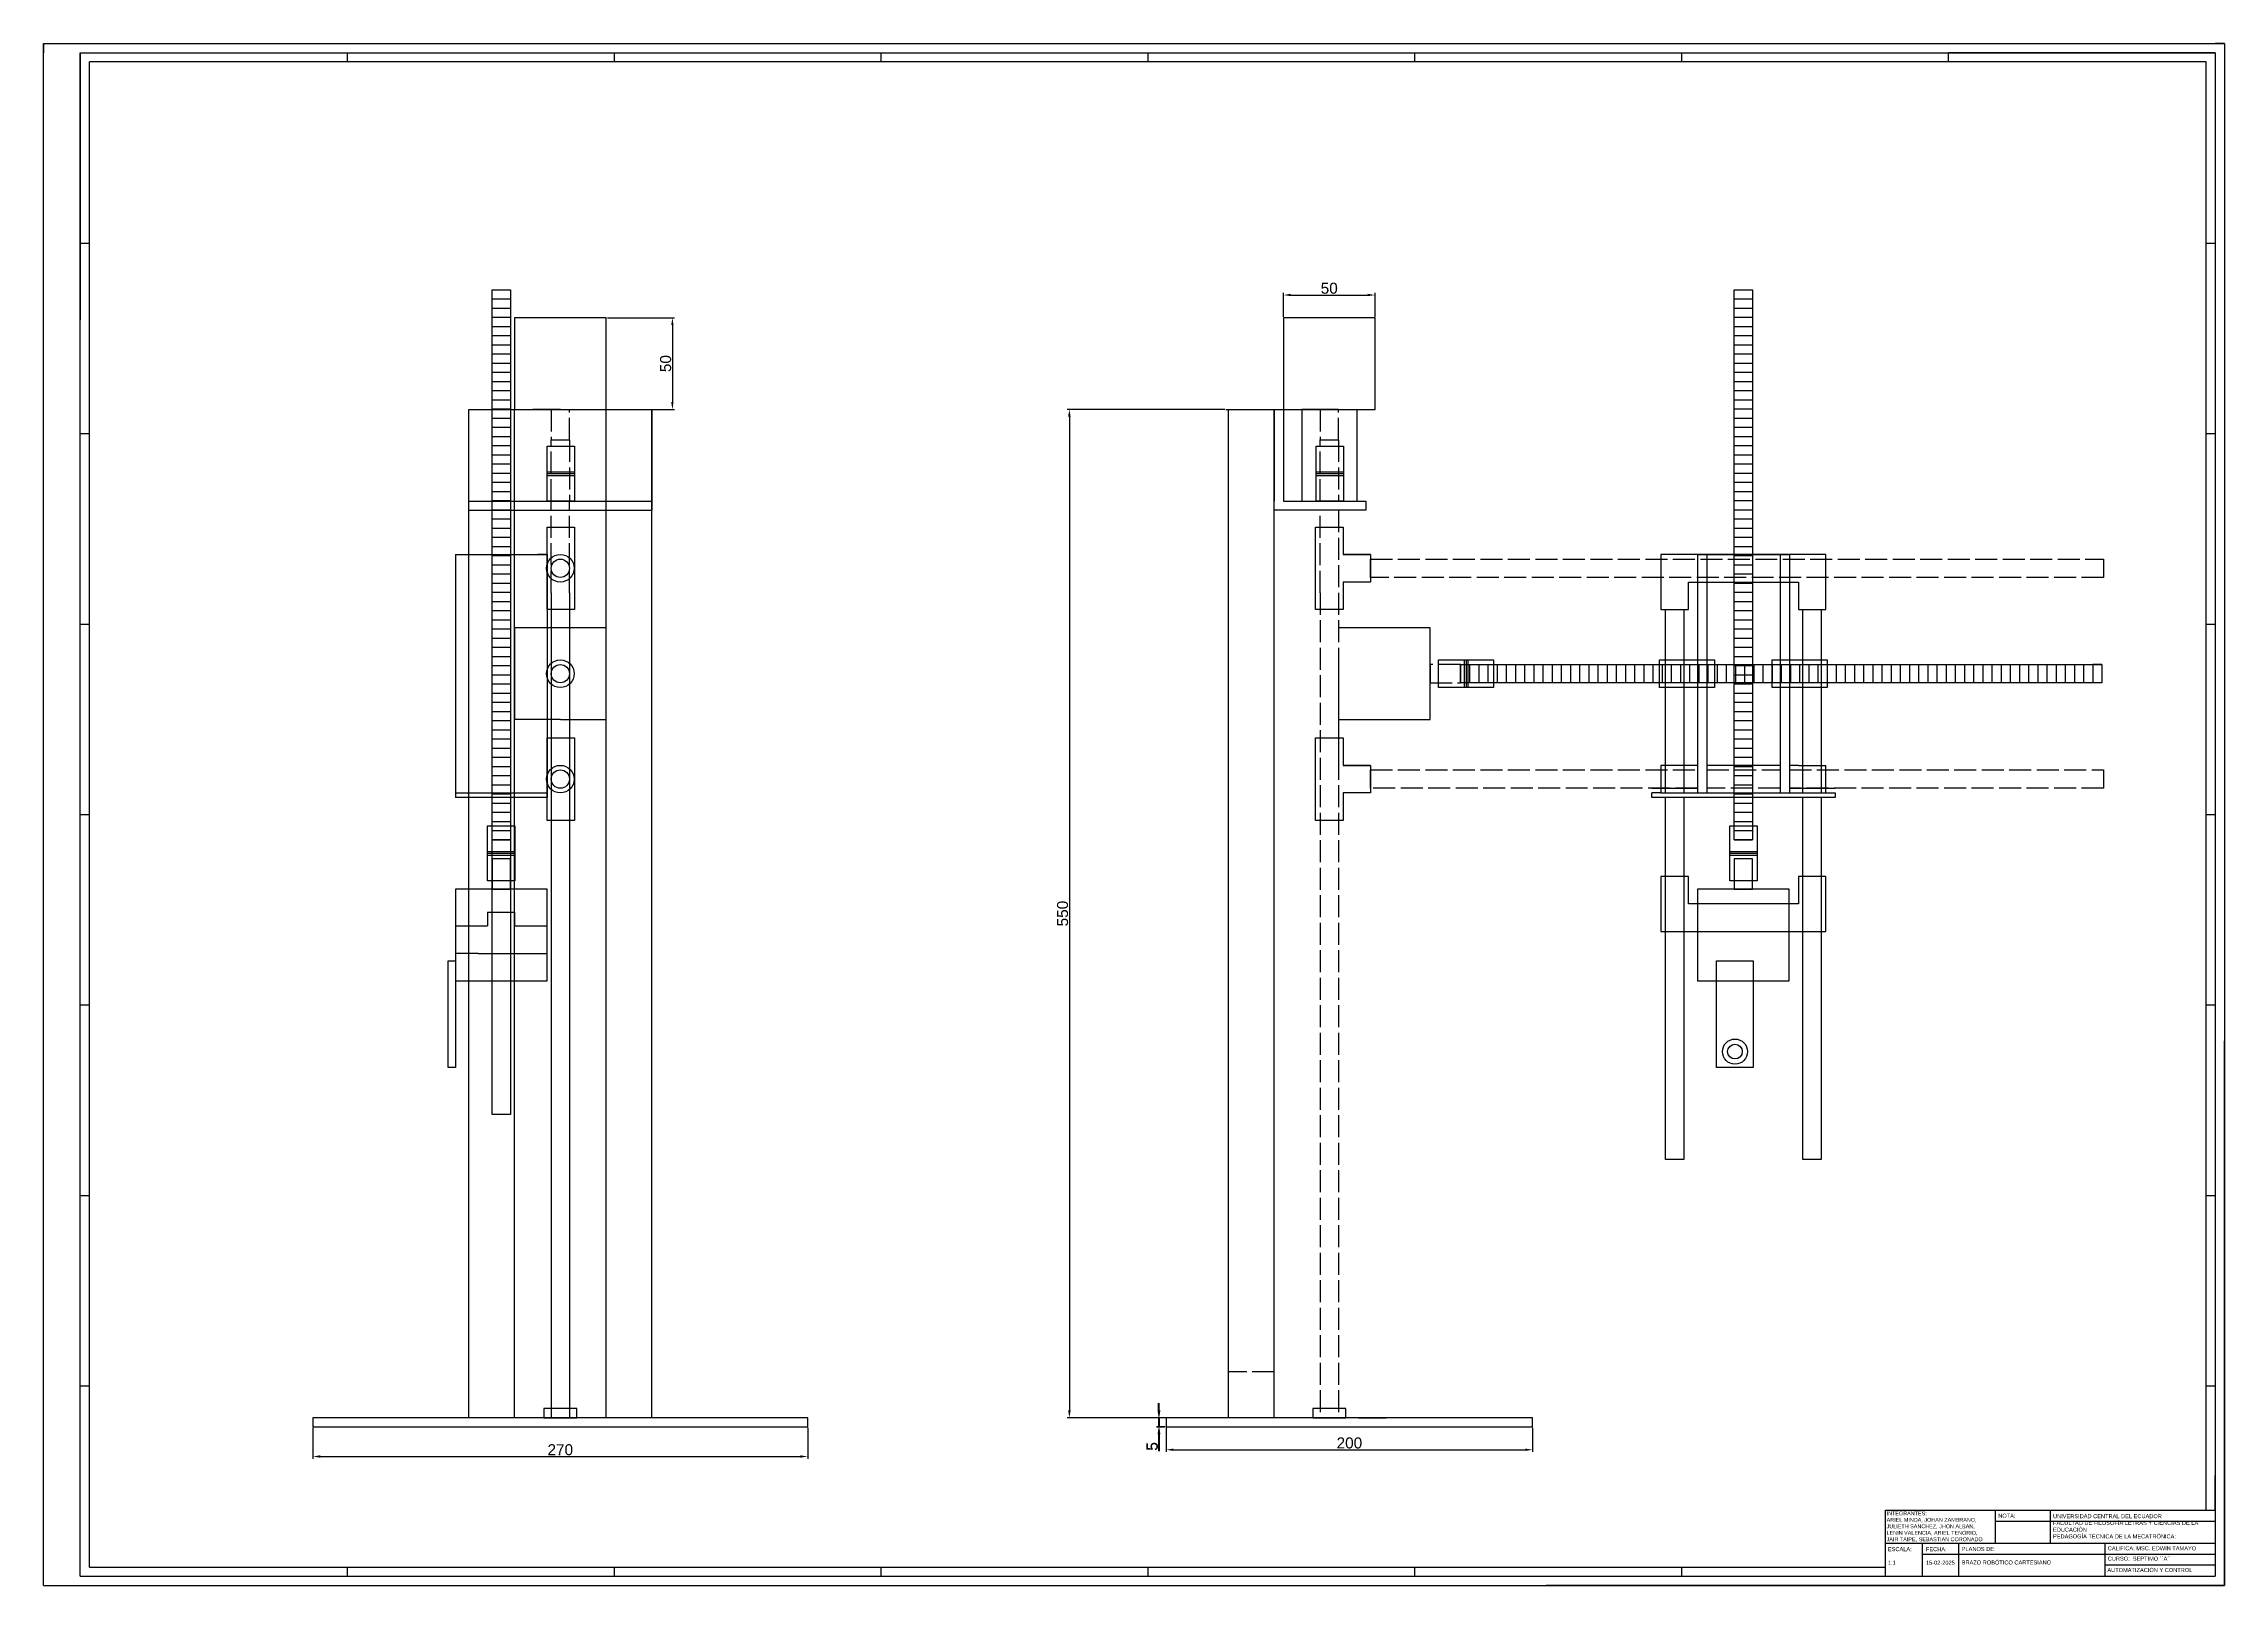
# Model space of a CAD drawing. Header units: millimetres. Extents: x 124 to 13248, y 76 to 6679.
# Drawn here: x 10012 to 11202, y 5838 to 6679 of the extents above; entities that cross this region are included whole.
import ezdxf

# ---------------------------------------------------------------- set-up
doc = ezdxf.new("R2010")
doc.units = ezdxf.units.MM
doc.linetypes.add('ACAD_ISO02W100', pattern=[15, 12, -3])
doc.layers.get('0').update_dxf_attribs({"color": 250})
doc.layers.add('linea cortada', color=250, linetype='ACAD_ISO02W100')
doc.styles.get("Standard").update_dxf_attribs({"font": 'arial.ttf'})
doc.dimstyles.new('ISO-25', dxfattribs={"dimtxt": 6, "dimasz": 4, "dimexe": 1.25, "dimexo": 0.625, "dimtad": 1, "dimtxsty": 'Standard', "dimcen": 2.5, "dimclrd": 1, "dimclre": 1, "dimclrt": 1, "dimadec": 0, "dimazin": 0, "dimtfac": 1, "dimtmove": 0, "dimatfit": 3, "dimfxl": 1, "dimarcsym": 0})

# ---------------------------------------------------------------- blocks, each defined once
blk = doc.blocks.new('*D1')
at = {"color": 1, "lineweight": -2, "transparency": 16777216}
for p, q in [((10688.8, 6530.5), (10688.8, 6543.6)), ((10692.8, 6542.3), (10734.8, 6542.3)), ((10738.8, 6530.5), (10738.8, 6543.6))]:
    blk.add_line(p, q, dxfattribs=at)
at = {"color": 1, "transparency": 16777216}
for points in [[(10692.8, 6543), (10692.8, 6541.7), (10688.8, 6542.3)], [(10734.8, 6543), (10734.8, 6541.7), (10738.8, 6542.3)]]:
    blk.add_solid(points, dxfattribs=at)
at = {"color": 1, "lineweight": -3, "transparency": 16777216, "insert": (10713.8, 6546), "char_height": 6, "attachment_point": 5}
blk.add_mtext('50', dxfattribs=at)
blk = doc.blocks.new('*D2')
at = {"color": 1, "lineweight": -2, "transparency": 16777216}
for p, q in [((10319.9, 6529.9), (10356.6, 6529.9)), ((10355.4, 6525.9), (10355.4, 6483.9)), ((10319.9, 6479.9), (10356.6, 6479.9))]:
    blk.add_line(p, q, dxfattribs=at)
at = {"color": 1, "transparency": 16777216}
for points in [[(10354.7, 6525.9), (10356, 6525.9), (10355.4, 6529.9)], [(10354.7, 6483.9), (10356, 6483.9), (10355.4, 6479.9)]]:
    blk.add_solid(points, dxfattribs=at)
at = {"color": 1, "lineweight": -3, "transparency": 16777216, "insert": (10351.7, 6504.9), "char_height": 6, "attachment_point": 5, "rotation": 90}
blk.add_mtext('50', dxfattribs=at)
blk = doc.blocks.new('*D3')
at = {"color": 1, "lineweight": -2, "transparency": 16777216}
for p, q in [((10656.8, 6479.9), (10570.8, 6479.9)), ((10572, 6475.9), (10572, 5933.9)), ((10658.2, 5929.9), (10570.8, 5929.9))]:
    blk.add_line(p, q, dxfattribs=at)
at = {"color": 1, "transparency": 16777216}
for points in [[(10571.3, 6475.9), (10572.7, 6475.9), (10572, 6479.9)], [(10571.3, 5933.9), (10572.7, 5933.9), (10572, 5929.9)]]:
    blk.add_solid(points, dxfattribs=at)
at = {"color": 1, "lineweight": -3, "transparency": 16777216, "insert": (10568.3, 6204.9), "char_height": 6, "attachment_point": 5, "rotation": 90}
blk.add_mtext('550', dxfattribs=at)
blk = doc.blocks.new('*D4')
at = {"color": 1, "lineweight": -2, "transparency": 16777216}
for p, q in [((10159.2, 5924.3), (10159.2, 5907.5)), ((10429.2, 5924.3), (10429.2, 5907.5)), ((10163.2, 5908.7), (10425.2, 5908.7))]:
    blk.add_line(p, q, dxfattribs=at)
at = {"color": 1, "transparency": 16777216}
for points in [[(10163.2, 5909.4), (10163.2, 5908.1), (10159.2, 5908.7)], [(10425.2, 5909.4), (10425.2, 5908.1), (10429.2, 5908.7)]]:
    blk.add_solid(points, dxfattribs=at)
at = {"color": 1, "lineweight": -3, "transparency": 16777216, "insert": (10294.2, 5912.4), "char_height": 6, "attachment_point": 5}
blk.add_mtext('270', dxfattribs=at)
blk = doc.blocks.new('*D5')
at = {"color": 1, "lineweight": -2, "transparency": 16777216}
for p, q in [((10624.8, 5924.3), (10624.8, 5911.2)), ((10824.8, 5924.3), (10824.8, 5911.2)), ((10628.8, 5912.4), (10820.8, 5912.4))]:
    blk.add_line(p, q, dxfattribs=at)
at = {"color": 1, "transparency": 16777216}
for points in [[(10628.8, 5913.1), (10628.8, 5911.8), (10624.8, 5912.4)], [(10820.8, 5913.1), (10820.8, 5911.8), (10824.8, 5912.4)]]:
    blk.add_solid(points, dxfattribs=at)
at = {"color": 1, "lineweight": -3, "transparency": 16777216, "insert": (10724.8, 5916.1), "char_height": 6, "attachment_point": 5}
blk.add_mtext('200', dxfattribs=at)
blk = doc.blocks.new('*D6')
at = {"color": 1, "lineweight": -2, "transparency": 16777216}
for p, q in [((10624.2, 5929.9), (10619.8, 5929.9)), ((10621, 5933.9), (10621, 5937.9)), ((10621, 5929.9), (10621, 5924.9)), ((10624.2, 5924.9), (10619.8, 5924.9)), ((10621, 5920.9), (10621, 5911.7))]:
    blk.add_line(p, q, dxfattribs=at)
at = {"color": 1, "transparency": 16777216}
for points in [[(10620.3, 5933.9), (10621.7, 5933.9), (10621, 5929.9)], [(10620.3, 5920.9), (10621.7, 5920.9), (10621, 5924.9)]]:
    blk.add_solid(points, dxfattribs=at)
at = {"color": 1, "lineweight": -3, "transparency": 16777216, "insert": (10617.3, 5914.3), "char_height": 6, "attachment_point": 5, "rotation": 90}
blk.add_mtext('5', dxfattribs=at)
blk = doc.blocks.new('*D28')
at = {"color": 1, "lineweight": -2, "transparency": 16777216}
for p, q in [((10624.8, 5924.3), (10624.8, 5911.2)), ((10824.8, 5924.3), (10824.8, 5911.2)), ((10628.8, 5912.4), (10820.8, 5912.4))]:
    blk.add_line(p, q, dxfattribs=at)
at = {"color": 1, "transparency": 16777216}
for points in [[(10628.8, 5913.1), (10628.8, 5911.8), (10624.8, 5912.4)], [(10820.8, 5913.1), (10820.8, 5911.8), (10824.8, 5912.4)]]:
    blk.add_solid(points, dxfattribs=at)
at = {"color": 1, "lineweight": -3, "transparency": 16777216, "insert": (10724.8, 5916.1), "char_height": 6, "attachment_point": 5}
blk.add_mtext('200', dxfattribs=at)
blk = doc.blocks.new('*D32')
at = {"color": 1, "lineweight": -2, "transparency": 16777216}
for p, q in [((10623.9, 5929.8), (10619.5, 5929.8)), ((10620.7, 5933.8), (10620.7, 5937.8)), ((10620.7, 5929.8), (10620.7, 5924.8)), ((10623.9, 5924.8), (10619.5, 5924.8)), ((10620.7, 5920.8), (10620.7, 5911.6))]:
    blk.add_line(p, q, dxfattribs=at)
at = {"color": 1, "transparency": 16777216}
for points in [[(10620.1, 5933.8), (10621.4, 5933.8), (10620.7, 5929.8)], [(10620.1, 5920.8), (10621.4, 5920.8), (10620.7, 5924.8)]]:
    blk.add_solid(points, dxfattribs=at)
at = {"color": 1, "lineweight": -3, "transparency": 16777216, "insert": (10617.1, 5914.2), "char_height": 6, "attachment_point": 5, "rotation": 90}
blk.add_mtext('5', dxfattribs=at)

msp = doc.modelspace()

# ---------------------------------------------------------------- linework, layer by layer
at = {"lineweight": -3}
for p, q in [((10012.261, 5838.446), (10012.261, 6679.446)), ((10012.261, 6679.446), (11202.261, 6679.446)), ((10012.261, 6679.446), (10012.261, 6674.446)), ((11202.261, 6679.446), (11197.261, 6679.446)), ((11202.261, 6679.446), (11202.261, 5838.446)), ((10032.261, 5843.446), (10032.261, 6674.446)), ((10032.261, 6674.446), (11197.261, 6674.446)), ((10032.261, 6674.446), (10032.261, 6528.821)), ((11192.261, 6669.446), (10037.261, 6669.446)), ((10037.261, 5848.446), (10037.261, 6669.446)), ((10177.886, 6674.446), (10177.886, 6669.446)), ((10323.511, 6674.446), (10323.511, 6669.446)), ((10469.136, 6674.446), (10469.136, 6669.446)), ((10614.761, 6674.446), (10614.761, 6669.446)), ((10760.386, 6674.446), (10760.386, 6669.446)), ((10906.011, 6674.446), (10906.011, 6669.446)), ((11197.261, 6674.446), (11051.636, 6674.446)), ((11051.636, 6669.446), (11051.636, 6674.446)), ((11192.261, 5879.446), (11192.261, 6669.446)), ((11197.261, 6674.446), (11197.261, 5843.446)), ((10032.261, 6570.571), (10037.261, 6570.571)), ((11192.261, 6570.571), (11197.261, 6570.571)), ((10256.951, 6245.215), (10256.951, 6545.215)), ((10256.951, 6545.215), (10266.951, 6545.215)), ((10256.951, 6245.215), (10256.951, 6545.215)), ((10256.951, 6545.215), (10266.951, 6545.215)), ((10934.816, 6245.215), (10934.816, 6545.215)), ((10934.816, 6245.215), (10934.816, 6545.215)), ((10256.951, 6540.215), (10266.951, 6540.215)), ((10256.951, 6535.215), (10266.951, 6535.215)), ((10256.951, 6530.215), (10266.951, 6530.215)), ((10256.951, 6525.215), (10266.951, 6525.215)), ((10269.226, 6529.906), (10269.226, 6479.906)), ((10319.226, 6529.906), (10269.226, 6529.906)), ((10319.226, 6479.906), (10319.226, 6529.906)), ((10688.811, 6529.906), (10688.811, 6479.906)), ((10738.811, 6529.906), (10688.811, 6529.906)), ((10738.811, 6479.906), (10738.811, 6529.906)), ((10256.951, 6520.215), (10266.951, 6520.215)), ((10256.951, 6515.215), (10266.951, 6515.215)), ((10256.951, 6510.215), (10266.951, 6510.215)), ((10256.951, 6505.215), (10266.951, 6505.215)), ((10256.951, 6500.215), (10266.951, 6500.215)), ((10934.816, 6505.215), (10944.816, 6505.215)), ((10934.816, 6500.215), (10944.816, 6500.215)), ((10256.951, 6495.215), (10266.951, 6495.215)), ((10256.951, 6490.215), (10266.951, 6490.215)), ((10934.816, 6495.215), (10944.816, 6495.215)), ((10934.816, 6490.215), (10944.816, 6490.215)), ((10244.226, 6479.906), (10269.226, 6479.906)), ((10244.226, 5929.906), (10244.226, 6479.906)), ((10244.226, 6429.906), (10244.226, 6479.906)), ((10244.226, 6479.906), (10269.226, 6479.906)), ((10256.951, 6485.215), (10266.951, 6485.215)), ((10256.951, 6480.215), (10266.951, 6480.215)), ((10256.951, 6475.215), (10266.951, 6475.215)), ((10269.226, 5929.906), (10269.226, 6479.906)), ((10269.226, 6479.906), (10319.226, 6479.906)), ((10269.226, 6479.906), (10319.226, 6479.906)), ((10294.226, 6479.906), (10279.226, 6479.906)), ((10294.226, 6479.906), (10309.226, 6479.906)), ((10319.226, 6479.906), (10344.226, 6479.906)), ((10319.226, 5929.906), (10319.226, 6479.906)), ((10319.226, 6479.906), (10344.226, 6479.906)), ((10344.226, 5929.906), (10344.226, 6479.906)), ((10344.226, 6479.906), (10344.226, 6429.906)), ((10657.387, 6479.906), (10683.811, 6479.906)), ((10658.811, 5929.906), (10658.811, 6479.906)), ((10683.811, 5929.906), (10683.811, 6479.906)), ((10683.811, 6479.906), (10683.811, 6429.906)), ((10683.811, 6479.906), (10688.811, 6479.906)), ((10688.811, 6479.906), (10738.811, 6479.906)), ((10688.811, 6479.906), (10688.811, 6429.906)), ((10713.811, 6479.906), (10698.811, 6479.906)), ((10698.811, 6479.906), (10698.811, 6429.906)), ((10718.811, 6479.906), (10708.811, 6479.906)), ((10713.811, 6479.906), (10728.811, 6479.906)), ((10728.811, 6479.906), (10728.811, 6429.906)), ((10934.816, 6485.215), (10944.816, 6485.215)), ((10934.816, 6480.215), (10944.816, 6480.215)), ((10934.816, 6475.215), (10944.816, 6475.215)), ((10032.261, 6466.696), (10037.261, 6466.696)), ((10256.951, 6470.215), (10266.951, 6470.215)), ((10256.951, 6465.215), (10266.951, 6465.215)), ((10934.816, 6470.215), (10944.816, 6470.215)), ((10934.816, 6465.215), (10944.816, 6465.215)), ((11192.261, 6466.696), (11197.261, 6466.696)), ((10256.951, 6460.215), (10266.951, 6460.215)), ((10256.951, 6455.215), (10266.951, 6455.215)), ((10256.951, 6450.215), (10266.951, 6450.215)), ((10934.816, 6460.215), (10944.816, 6460.215)), ((10934.816, 6455.215), (10944.816, 6455.215)), ((10934.816, 6450.215), (10944.816, 6450.215)), ((10256.951, 6445.215), (10266.951, 6445.215)), ((10256.951, 6440.215), (10266.951, 6440.215)), ((10287.033, 6445.906), (10302.033, 6445.906)), ((10287.033, 6444.906), (10302.033, 6444.906)), ((10287.033, 6443.906), (10302.033, 6443.906)), ((10706.618, 6445.906), (10721.618, 6445.906)), ((10706.618, 6444.906), (10721.618, 6444.906)), ((10706.618, 6443.906), (10721.618, 6443.906)), ((10934.816, 6445.215), (10944.816, 6445.215)), ((10934.816, 6440.215), (10944.816, 6440.215)), ((10244.226, 6424.906), (10244.226, 6429.906)), ((10244.226, 6429.906), (10344.226, 6429.906)), ((10256.951, 6435.215), (10266.951, 6435.215)), ((10256.951, 6430.215), (10266.951, 6430.215)), ((10344.226, 6429.906), (10344.226, 6424.906)), ((10688.811, 6429.906), (10733.811, 6429.906)), ((10733.811, 6429.906), (10733.811, 6424.906)), ((10934.816, 6435.215), (10944.816, 6435.215)), ((10934.816, 6430.215), (10944.816, 6430.215)), ((10244.226, 6424.906), (10344.226, 6424.906)), ((10256.951, 6425.215), (10266.951, 6425.215)), ((10256.951, 6420.215), (10266.951, 6420.215)), ((10256.951, 6415.215), (10266.951, 6415.215)), ((10302.033, 6415.761), (10302.033, 6370.761)), ((10733.811, 6424.906), (10683.811, 6424.906)), ((10934.816, 6425.215), (10944.816, 6425.215)), ((10934.816, 6420.215), (10944.816, 6420.215)), ((10934.816, 6415.215), (10944.816, 6415.215)), ((10256.951, 6410.215), (10266.951, 6410.215)), ((10256.951, 6405.215), (10266.951, 6405.215)), ((10934.816, 6410.215), (10944.816, 6410.215)), ((10934.816, 6405.215), (10944.816, 6405.215)), ((10236.951, 6400.761), (10236.951, 6270.761)), ((10236.951, 6400.761), (10287.033, 6400.761)), ((10236.951, 6400.761), (10241.951, 6400.761)), ((10256.951, 6400.215), (10266.951, 6400.215)), ((10256.951, 6395.215), (10266.951, 6395.215)), ((10287.033, 6400.761), (10282.033, 6400.761)), ((10287.033, 6400.761), (10287.033, 6270.761)), ((10914.816, 6400.761), (10914.816, 6270.761)), ((10914.816, 6400.761), (10964.898, 6400.761)), ((10914.816, 6400.761), (10919.816, 6400.761)), ((10919.816, 6400.761), (10919.816, 6270.761)), ((10934.816, 6400.215), (10944.816, 6400.215)), ((10934.816, 6395.215), (10944.816, 6395.215)), ((10964.898, 6400.761), (10959.898, 6400.761)), ((10959.898, 6400.761), (10959.898, 6270.761)), ((10964.898, 6400.761), (10964.898, 6270.761)), ((10256.951, 6390.215), (10266.951, 6390.215)), ((10256.951, 6385.215), (10266.951, 6385.215)), ((10256.951, 6380.215), (10266.951, 6380.215)), ((10289.226, 6379.906), (10289.226, 5929.906)), ((10299.226, 6379.906), (10299.226, 5929.906)), ((10934.816, 6390.215), (10944.816, 6390.215)), ((10934.816, 6385.215), (10944.816, 6385.215)), ((10934.816, 6380.215), (10944.816, 6380.215)), ((10256.951, 6375.215), (10266.951, 6375.215)), ((10256.951, 6370.215), (10266.951, 6370.215)), ((10934.816, 6375.215), (10944.816, 6375.215)), ((10934.816, 6370.215), (10944.816, 6370.215)), ((10032.261, 6362.821), (10037.261, 6362.821)), ((10256.951, 6365.215), (10266.951, 6365.215)), ((10256.951, 6360.215), (10266.951, 6360.215)), ((10256.951, 6355.215), (10266.951, 6355.215)), ((10269.226, 6360.761), (10269.226, 6310.761)), ((10319.226, 6360.761), (10269.226, 6360.761)), ((10319.226, 6310.761), (10319.226, 6360.761)), ((10768.811, 6360.761), (10718.811, 6360.761)), ((10768.811, 6310.761), (10768.811, 6360.761)), ((10934.816, 6365.215), (10944.816, 6365.215)), ((10934.816, 6360.215), (10944.816, 6360.215)), ((10934.816, 6355.215), (10944.816, 6355.215)), ((11192.261, 6362.821), (11197.261, 6362.821)), ((10256.951, 6350.215), (10266.951, 6350.215)), ((10256.951, 6345.215), (10266.951, 6345.215)), ((10787.48, 6343.261), (10787.48, 6328.261)), ((10788.48, 6343.261), (10788.48, 6328.261)), ((10789.48, 6343.261), (10789.48, 6328.261)), ((10934.816, 6350.215), (10944.816, 6350.215)), ((10934.816, 6345.215), (10944.816, 6345.215)), ((10256.951, 6340.215), (10266.951, 6340.215)), ((10256.951, 6335.215), (10266.951, 6335.215)), ((10718.811, 6339.736), (10718.811, 6289.736)), ((10768.811, 6340.761), (10768.811, 6330.761)), ((10785.419, 6340.761), (11135.419, 6340.761)), ((10790.419, 6340.761), (10790.419, 6330.761)), ((10795.419, 6340.761), (10795.419, 6330.761)), ((10800.419, 6340.761), (10800.419, 6330.761)), ((10805.419, 6340.761), (10805.419, 6330.761)), ((10810.419, 6340.761), (10810.419, 6330.761)), ((10815.419, 6340.761), (10815.419, 6330.761)), ((10820.419, 6340.761), (10820.419, 6330.761)), ((10825.419, 6340.761), (10825.419, 6330.761)), ((10830.419, 6340.761), (10830.419, 6330.761)), ((10835.419, 6340.761), (10835.419, 6330.761)), ((10840.419, 6340.761), (10840.419, 6330.761)), ((10845.419, 6340.761), (10845.419, 6330.761)), ((10850.419, 6340.761), (10850.419, 6330.761)), ((10855.419, 6340.761), (10855.419, 6330.761)), ((10860.419, 6340.761), (10860.419, 6330.761)), ((10865.419, 6340.761), (10865.419, 6330.761)), ((10870.419, 6340.761), (10870.419, 6330.761)), ((10875.419, 6340.761), (10875.419, 6330.761)), ((10880.419, 6340.761), (10880.419, 6330.761)), ((10885.419, 6340.761), (10885.419, 6330.761)), ((10890.419, 6340.761), (10890.419, 6330.761)), ((10895.419, 6340.761), (10895.419, 6330.761)), ((10900.419, 6340.761), (10900.419, 6330.761)), ((10905.419, 6340.761), (10905.419, 6330.761)), ((10910.419, 6340.761), (10910.419, 6330.761)), ((10915.419, 6340.761), (10915.419, 6330.761)), ((10920.419, 6340.761), (10920.419, 6330.761)), ((10925.419, 6340.761), (10925.419, 6330.761)), ((10930.419, 6340.761), (10930.419, 6330.761)), ((10934.816, 6340.215), (10944.816, 6340.215)), ((10934.816, 6335.215), (10944.816, 6335.215)), ((10935.419, 6340.761), (10935.419, 6330.761)), ((10940.419, 6340.761), (10940.419, 6330.761)), ((10945.419, 6340.761), (10945.419, 6330.761)), ((10950.419, 6340.761), (10950.419, 6330.761)), ((10955.419, 6340.761), (10955.419, 6330.761)), ((10960.419, 6340.761), (10960.419, 6330.761)), ((10965.419, 6340.761), (10965.419, 6330.761)), ((10970.419, 6340.761), (10970.419, 6330.761)), ((10975.419, 6340.761), (10975.419, 6330.761)), ((10980.419, 6340.761), (10980.419, 6330.761)), ((10985.419, 6340.761), (10985.419, 6330.761)), ((10990.419, 6340.761), (10990.419, 6330.761)), ((10995.419, 6340.761), (10995.419, 6330.761)), ((11000.419, 6340.761), (11000.419, 6330.761)), ((11005.419, 6340.761), (11005.419, 6330.761)), ((11010.419, 6340.761), (11010.419, 6330.761)), ((11015.419, 6340.761), (11015.419, 6330.761)), ((11020.419, 6340.761), (11020.419, 6330.761)), ((11025.419, 6340.761), (11025.419, 6330.761)), ((11030.419, 6340.761), (11030.419, 6330.761)), ((11035.419, 6340.761), (11035.419, 6330.761)), ((11040.419, 6340.761), (11040.419, 6330.761)), ((11045.419, 6340.761), (11045.419, 6330.761)), ((11050.419, 6340.761), (11050.419, 6330.761)), ((11055.419, 6340.761), (11055.419, 6330.761)), ((11060.419, 6340.761), (11060.419, 6330.761)), ((11065.419, 6340.761), (11065.419, 6330.761)), ((11070.419, 6340.761), (11070.419, 6330.761)), ((11075.419, 6340.761), (11075.419, 6330.761)), ((11080.419, 6340.761), (11080.419, 6330.761)), ((11085.419, 6340.761), (11085.419, 6330.761)), ((11090.419, 6340.761), (11090.419, 6330.761)), ((11095.419, 6340.761), (11095.419, 6330.761)), ((11100.419, 6340.761), (11100.419, 6330.761)), ((11105.419, 6340.761), (11105.419, 6330.761)), ((11110.419, 6340.761), (11110.419, 6330.761)), ((11115.419, 6340.761), (11115.419, 6330.761)), ((11120.419, 6340.761), (11120.419, 6330.761)), ((11125.419, 6340.761), (11125.419, 6330.761)), ((11135.419, 6340.761), (11130.419, 6340.761)), ((11130.419, 6340.761), (11130.419, 6330.761)), ((10256.951, 6330.215), (10266.951, 6330.215)), ((10256.951, 6325.215), (10266.951, 6325.215)), ((10256.951, 6320.215), (10266.951, 6320.215)), ((10934.816, 6330.215), (10944.816, 6330.215)), ((10934.816, 6325.215), (10944.816, 6325.215)), ((10934.816, 6320.215), (10944.816, 6320.215)), ((10256.951, 6315.215), (10266.951, 6315.215)), ((10256.951, 6310.215), (10266.951, 6310.215)), ((10294.226, 6310.761), (10269.226, 6310.761)), ((10294.226, 6310.761), (10319.226, 6310.761)), ((10718.811, 6310.761), (10768.811, 6310.761)), ((10934.816, 6315.215), (10944.816, 6315.215)), ((10934.816, 6310.215), (10944.816, 6310.215)), ((10256.951, 6305.215), (10266.951, 6305.215)), ((10256.951, 6300.215), (10266.951, 6300.215)), ((10256.951, 6295.215), (10266.951, 6295.215)), ((10302.033, 6300.761), (10302.033, 6255.761)), ((10934.816, 6305.215), (10944.816, 6305.215)), ((10934.816, 6300.215), (10944.816, 6300.215)), ((10934.816, 6295.215), (10944.816, 6295.215)), ((10256.951, 6290.215), (10266.951, 6290.215)), ((10256.951, 6285.215), (10266.951, 6285.215)), ((10909.816, 6285.761), (10894.816, 6285.761)), ((10934.816, 6290.215), (10944.816, 6290.215)), ((10934.816, 6285.215), (10944.816, 6285.215)), ((10969.816, 6285.761), (10984.816, 6285.761)), ((10256.951, 6280.215), (10266.951, 6280.215)), ((10256.951, 6275.215), (10266.951, 6275.215)), ((10934.816, 6280.215), (10944.816, 6280.215)), ((10934.816, 6275.215), (10944.816, 6275.215)), ((10236.951, 6270.761), (10236.951, 6268.261)), ((10256.951, 6270.215), (10266.951, 6270.215)), ((10256.951, 6265.215), (10266.951, 6265.215)), ((10256.951, 6260.215), (10266.951, 6260.215)), ((10287.033, 6270.761), (10287.033, 6268.261)), ((10894.816, 6270.761), (10889.816, 6270.761)), ((10934.816, 6270.215), (10944.816, 6270.215)), ((10934.816, 6265.215), (10944.816, 6265.215)), ((10934.816, 6260.215), (10944.816, 6260.215)), ((10984.816, 6270.761), (10989.816, 6270.761)), ((10032.261, 6258.946), (10037.261, 6258.946)), ((10256.951, 6255.215), (10266.951, 6255.215)), ((10256.951, 6250.215), (10266.951, 6250.215)), ((10934.816, 6255.215), (10944.816, 6255.215)), ((10934.816, 6250.215), (10944.816, 6250.215)), ((11192.261, 6258.946), (11197.261, 6258.946)), ((10254.451, 6238.817), (10269.451, 6238.817)), ((10254.451, 6237.817), (10269.451, 6237.817)), ((10254.451, 6236.817), (10269.451, 6236.817)), ((10932.316, 6238.817), (10947.316, 6238.817)), ((10932.316, 6237.817), (10947.316, 6237.817)), ((10932.316, 6236.817), (10947.316, 6236.817)), ((10254.451, 6205.655), (10269.451, 6205.655)), ((10254.451, 6205.655), (10254.451, 6198.155)), ((10236.951, 6198.155), (10254.451, 6198.155)), ((10269.451, 6198.155), (10286.951, 6198.155)), ((10232.939, 6120.942), (10232.939, 6179.071)), ((10232.939, 6179.071), (10236.951, 6179.071)), ((10249.451, 6183.155), (10236.951, 6183.155)), ((10236.951, 6179.071), (10236.951, 6120.942)), ((10269.451, 6183.155), (10286.951, 6183.155)), ((10925.208, 6120.942), (10925.208, 6179.071)), ((10925.208, 6179.071), (10945.208, 6179.071)), ((10945.208, 6179.071), (10945.208, 6120.942)), ((10032.261, 6155.071), (10037.261, 6155.071)), ((11192.261, 6155.071), (11197.261, 6155.071)), ((11202.261, 5838.446), (11202.261, 6135.446)), ((10236.951, 6120.942), (10232.939, 6120.942)), ((10945.208, 6120.942), (10925.208, 6120.942)), ((10032.261, 6051.196), (10037.261, 6051.196)), ((11192.261, 6051.196), (11197.261, 6051.196)), ((10683.811, 5929.906), (10683.811, 5954.906)), ((10032.261, 5843.446), (10032.261, 5947.321)), ((10032.261, 5947.321), (10037.261, 5947.321)), ((11192.261, 5947.321), (11197.261, 5947.321)), ((11192.261, 5941.446), (11192.261, 5946.446)), ((10159.226, 5929.906), (10159.226, 5924.906)), ((10429.226, 5929.906), (10159.226, 5929.906)), ((10429.226, 5924.906), (10429.226, 5929.906)), ((10824.803, 5929.906), (10624.803, 5929.906)), ((10624.803, 5929.906), (10624.803, 5924.906)), ((10719.803, 5929.906), (10704.803, 5929.906)), ((10729.803, 5929.906), (10744.803, 5929.906)), ((10824.803, 5924.906), (10824.803, 5929.906)), ((11192.261, 5931.446), (11192.261, 5936.446)), ((11192.261, 5921.446), (11192.261, 5926.446)), ((10159.226, 5924.906), (10429.226, 5924.906)), ((10624.803, 5924.906), (10824.803, 5924.906)), ((11192.261, 5911.446), (11192.261, 5916.446)), ((11192.261, 5898.446), (11192.261, 5906.446)), ((11197.261, 5879.446), (11197.261, 5898.446)), ((11017.261, 5843.446), (11017.261, 5879.446)), ((11017.261, 5879.446), (11197.261, 5879.446)), ((11017.261, 5879.446), (11037.261, 5879.446)), ((11037.261, 5879.446), (11055.261, 5879.446)), ((11055.261, 5879.446), (11077.261, 5879.446)), ((11077.261, 5879.446), (11077.261, 5861.446)), ((11077.261, 5879.446), (11107.261, 5879.446)), ((11107.261, 5879.446), (11107.261, 5861.446)), ((11077.261, 5873.446), (11197.261, 5873.446)), ((11017.261, 5861.446), (11139.897, 5861.446)), ((11037.261, 5861.446), (11037.261, 5843.446)), ((11037.261, 5855.446), (11137.261, 5855.446)), ((11057.261, 5861.446), (11057.261, 5843.446)), ((11137.261, 5855.446), (11137.261, 5861.446)), ((11137.261, 5861.446), (11197.261, 5861.446)), ((11137.261, 5849.446), (11137.261, 5855.446)), ((11137.261, 5855.446), (11197.261, 5855.446)), ((10012.261, 5838.446), (10012.261, 5843.446)), ((10032.261, 5843.446), (10032.261, 5848.446)), ((10032.261, 5843.446), (11197.261, 5843.446)), ((10032.261, 5843.446), (10037.261, 5843.446)), ((10037.261, 5848.446), (11017.261, 5848.446)), ((10177.886, 5848.446), (10177.886, 5843.446)), ((10323.511, 5848.446), (10323.511, 5843.446)), ((10469.136, 5848.446), (10469.136, 5843.446)), ((10614.761, 5848.446), (10614.761, 5843.446)), ((10760.386, 5848.446), (10760.386, 5843.446)), ((10906.011, 5848.446), (10906.011, 5843.446)), ((11197.261, 5849.446), (11137.261, 5849.446)), ((11137.261, 5843.446), (11137.261, 5849.446)), ((10012.261, 5838.446), (11202.261, 5838.446)), ((10012.261, 5838.446), (10222.261, 5838.446)), ((11017.261, 5838.446), (10832.261, 5838.446)), ((11202.261, 5838.446), (11017.261, 5838.446))]:
    msp.add_line(p, q, dxfattribs=at)
at = {"linetype": 'Continuous', "lineweight": -3}
for p, q in [((10934.816, 6545.215), (10944.816, 6545.215)), ((10934.816, 6545.215), (10944.816, 6545.215)), ((10934.816, 6540.215), (10944.816, 6540.215)), ((10934.816, 6535.215), (10944.816, 6535.215)), ((10934.816, 6530.215), (10944.816, 6530.215)), ((10934.816, 6525.215), (10944.816, 6525.215)), ((10934.816, 6520.215), (10944.816, 6520.215)), ((10934.816, 6515.215), (10944.816, 6515.215)), ((10934.816, 6510.215), (10944.816, 6510.215))]:
    msp.add_line(p, q, dxfattribs=at)
at = {"lineweight": -3}
for points in [[(10266.951, 6545.215), (10266.951, 6245.215)], [(10944.816, 6545.215), (10944.816, 6245.215)], [(10302.033, 6370.761), (10287.033, 6370.761), (10287.033, 6415.761), (10302.033, 6415.761)], [(10736.311, 6400.761), (10721.311, 6400.761), (10736.311, 6400.761), (10736.311, 6385.761), (10721.311, 6385.761), (10721.311, 6370.761), (10706.311, 6370.761), (10706.311, 6415.761), (10721.311, 6415.761), (10721.311, 6400.761)], [(10256.951, 6295.215), (10256.951, 6395.215), (10266.951, 6395.215), (10266.951, 6295.215)], [(10897.316, 6270.761), (10897.316, 6370.761), (10907.316, 6370.761), (10907.316, 6270.761)], [(10972.316, 6270.761), (10972.316, 6370.761), (10982.316, 6370.761), (10982.316, 6270.761)], [(11135.419, 6340.761), (11135.419, 6330.761), (10785.419, 6330.761)], [(10302.033, 6255.761), (10287.033, 6255.761), (10287.033, 6300.761), (10302.033, 6300.761)], [(10736.311, 6285.761), (10721.311, 6285.761), (10736.311, 6285.761), (10736.311, 6270.761), (10721.311, 6270.761), (10721.311, 6255.761), (10706.311, 6255.761), (10706.311, 6300.761), (10721.311, 6300.761), (10721.311, 6285.761)], [(10266.951, 6292.715), (10266.951, 6095.215), (10256.951, 6095.215), (10256.951, 6292.715)], [(10894.816, 6285.761), (10894.816, 6270.761), (10984.816, 6270.761), (10984.816, 6285.761)], [(10914.816, 6285.761), (10909.816, 6285.761)], [(10959.898, 6285.761), (10919.816, 6285.761)], [(10969.816, 6285.761), (10964.898, 6285.761)], [(10889.816, 6273.261), (10889.816, 6273.261), (10914.816, 6273.261)], [(10964.898, 6273.261), (10989.816, 6273.261)], [(10236.951, 6270.761), (10287.033, 6270.761)], [(10287.033, 6268.261), (10236.951, 6268.261)], [(10989.816, 6270.761), (10989.816, 6268.261), (10889.816, 6268.261), (10889.816, 6270.761)], [(10907.316, 6268.261), (10907.316, 6070.761), (10897.316, 6070.761), (10897.316, 6268.261)], [(10982.316, 6268.261), (10982.316, 6070.761), (10972.316, 6070.761), (10972.316, 6268.261)], [(10269.451, 6198.155), (10269.451, 6205.655)], [(10249.451, 6183.155), (10269.451, 6183.155)]]:
    msp.add_lwpolyline(points, dxfattribs=at)
for points in [[(10302.033, 6459.906), (10302.033, 6429.906), (10287.033, 6429.906), (10287.033, 6459.906)], [(10721.618, 6459.906), (10721.618, 6429.906), (10706.618, 6429.906), (10706.618, 6459.906)], [(10984.816, 6385.761), (10984.816, 6400.761), (10894.816, 6400.761), (10894.816, 6385.761), (10894.816, 6370.761), (10909.816, 6370.761), (10909.816, 6385.761), (10969.816, 6385.761), (10969.816, 6370.761), (10984.816, 6370.761)], [(10803.48, 6328.261), (10773.48, 6328.261), (10773.48, 6343.261), (10803.48, 6343.261)], [(10894.102, 6343.261), (10924.102, 6343.261), (10924.102, 6328.261), (10894.102, 6328.261)], [(10955.419, 6343.261), (10985.419, 6343.261), (10985.419, 6328.261), (10955.419, 6328.261)], [(10785.419, 6340.761), (10785.419, 6330.761)], [(10269.451, 6252.817), (10269.451, 6222.817), (10254.451, 6222.817), (10254.451, 6252.817)], [(10947.316, 6252.817), (10947.316, 6222.817), (10932.316, 6222.817), (10932.316, 6252.817)], [(10256.951, 6245.215), (10266.951, 6245.215)], [(10934.816, 6245.215), (10944.816, 6245.215)], [(10256.951, 6234.806), (10256.951, 6218.198), (10266.951, 6218.198), (10266.951, 6234.806)], [(10894.816, 6210.194), (10894.816, 6195.194), (10984.816, 6195.194), (10984.816, 6210.194), (10984.816, 6225.194), (10969.816, 6225.194), (10969.816, 6210.194), (10909.816, 6210.194), (10909.816, 6225.194), (10894.816, 6225.194)], [(10934.816, 6234.806), (10934.816, 6218.198), (10944.816, 6218.198), (10944.816, 6234.806)], [(10286.951, 6218.198), (10236.951, 6218.198), (10236.951, 6168.198), (10286.951, 6168.198)], [(10964.816, 6218.198), (10914.816, 6218.198), (10914.816, 6168.198), (10964.816, 6168.198)], [(10303.226, 5929.906), (10303.226, 5934.906), (10285.226, 5934.906), (10285.226, 5929.906)], [(10722.811, 5929.906), (10722.811, 5934.906), (10704.811, 5934.906), (10704.811, 5929.906)]]:
    msp.add_lwpolyline(points, close=True, dxfattribs=at)
for centre, radius in [((10294.226, 6393.261), 7.5), ((10294.226, 6393.261), 5), ((10294.226, 6335.761), 7.5), ((10294.226, 6335.761), 5), ((10294.226, 6278.261), 7.5), ((10294.226, 6278.261), 5), ((10935.208, 6129.597), 6.852), ((10935.208, 6129.597), 4)]:
    msp.add_circle(centre, radius, dxfattribs=at)
at = {"layer": 'linea cortada', "lineweight": -3}
for p, q in [((10289.226, 6479.906), (10289.226, 6463.298)), ((10299.226, 6463.298), (10299.226, 6479.906)), ((10708.811, 6479.906), (10708.811, 6463.298)), ((10718.811, 6463.298), (10718.811, 6479.906)), ((10289.226, 6463.298), (10299.226, 6463.298)), ((10289.226, 6429.906), (10289.226, 6463.298)), ((10299.226, 6463.298), (10299.226, 6429.906)), ((10708.811, 6463.298), (10718.811, 6463.298)), ((10708.811, 6429.906), (10708.811, 6463.298)), ((10718.811, 6463.298), (10718.811, 6429.906)), ((10289.226, 6379.906), (10289.226, 6429.906)), ((10299.226, 6379.906), (10299.226, 6429.906)), ((10708.811, 6379.906), (10708.811, 6424.906)), ((10718.811, 6424.906), (10718.811, 6379.906)), ((10708.811, 6379.906), (10708.811, 5929.906)), ((10718.811, 6379.906), (10718.811, 5929.906)), ((10785.419, 6340.761), (10768.811, 6340.761)), ((10785.419, 6330.761), (10785.419, 6340.761)), ((10768.811, 6330.761), (10785.419, 6330.761)), ((10683.811, 5954.906), (10658.811, 5954.906))]:
    msp.add_line(p, q, dxfattribs=at)
msp.add_lwpolyline([(11136.311, 6398.261), (11136.311, 6388.261), (10736.311, 6388.261), (10736.311, 6398.261)], close=True, dxfattribs=at)
for points in [[(10914.816, 6273.261), (10736.311, 6273.261), (10736.311, 6283.261), (10914.816, 6283.261)], [(10919.816, 6283.261), (10959.898, 6283.261)], [(10964.898, 6283.261), (11136.311, 6283.261), (11136.311, 6273.261), (10964.898, 6273.261)], [(10959.898, 6273.261), (10919.816, 6273.261)]]:
    msp.add_lwpolyline(points, dxfattribs=at)

# ---------------------------------------------------------------- texts
at = {"lineweight": -3, "attachment_point": 1}
for s, width, gutter_width, insert, char_height in [('INTEGRANTES: \\PARIEL MINDA, JOHAN ZAMBRANO, JULIETH SANCHEZ, JHON ALBAN, LENIN VALENCIA, ARIEL TENORIO, JAIR TAIPE, SEBASTIAN CORONADO', 55.91936, 10.612, (11017.95, 5878.795), 2.122381), ('NOTA:', 86.7339, 11.025, (11078.866, 5877.537), 2.205), ('UNIVERSIDAD CENTRAL DEL ECUADOR\\PFACULTAD DE FILOSOFÍA LETRAS Y CIENCIAS DE LA EDUCACIÓN\\PPEDAGOGÍA TÉCNICA DE LA MECATRÓNICA: ', 86.7339, 11.025, (11108.746, 5877.288), 2.20502), ('ESCALA:\\P\\P1:1', 86.7339, 11.025, (11018.646, 5859.302), 2.205), ('FECHA:\\P\\P15-02-2025', 86.7339, 11.025, (11039.408, 5859.302), 2.205), ('PLANOS DE:\\P\\PBRAZO ROBÓTICO CARTESIANO', 86.7339, 11.025, (11058.931, 5859.395), 2.20502), ('CALIFICA: MSC. EDWIN TAMAYO', 86.7339, 11.025, (11138.607, 5859.778), 2.20502), ('AUTOMATIZACIÓN Y CONTROL', 86.7339, 11.025, (11138.406, 5847.901), 2.20502), ('CURSO:  SEPTIMO ´´A´´', 86.7339, 11.025, (11138.607, 5854.141), 2.20502)]:
    msp.add_mtext_dynamic_manual_height_columns(s, width=width, gutter_width=gutter_width, heights=[0], dxfattribs=dict(at, insert=insert, char_height=char_height))

# ---------------------------------------------------------------- dimensions: what is measured, and where the dimension line sits
at = {"lineweight": -3}
for base, p1, p2, picture, middle in [((10738.811, 6542.321), (10688.811, 6529.906), (10738.811, 6529.906), '*D1', (10713.811, 6546.009)), ((10429.226, 5908.72), (10159.226, 5924.906), (10429.226, 5924.906), '*D4', (10294.226, 5912.409)), ((10824.803, 5912.438), (10624.803, 5924.906), (10824.803, 5924.906), '*D5', (10724.803, 5916.126)), ((10824.803, 5912.438), (10624.803, 5924.906), (10824.803, 5924.906), '*D28', (10724.803, 5916.126))]:
    dim = msp.add_linear_dim(base=base, p1=p1, p2=p2, dimstyle='ISO-25', dxfattribs=at)
    dim.commit()
    dim.dimension.update_dxf_attribs({"geometry": picture, "text_midpoint": middle})
for base, p1, p2, picture, middle in [((10355.382, 6479.906), (10319.226, 6529.906), (10319.226, 6479.906), '*D2', (10351.694, 6504.906)), ((10620.742, 5924.819), (10624.541, 5929.819), (10624.541, 5924.819), '*D32', (10617.066, 5914.205)), ((10621.004, 5924.906), (10624.803, 5929.906), (10624.803, 5924.906), '*D6', (10617.328, 5914.291))]:
    dim = msp.add_linear_dim(base=base, p1=p1, p2=p2, angle=90, dimstyle='ISO-25', dxfattribs=at)
    dim.commit()
    dim.dimension.update_dxf_attribs({"geometry": picture, "text_midpoint": middle})
dim = msp.add_linear_dim(base=(10572.01, 5929.906), p1=(10657.387, 6479.906), p2=(10658.811, 5929.906), angle=90, dimstyle='ISO-25', dxfattribs=at)
dim.commit()
dim.dimension.update_dxf_attribs({"geometry": '*D3', "text_midpoint": (10572.01, 6204.906), "dimtype": 160})

doc.saveas('drawing.dxf')
